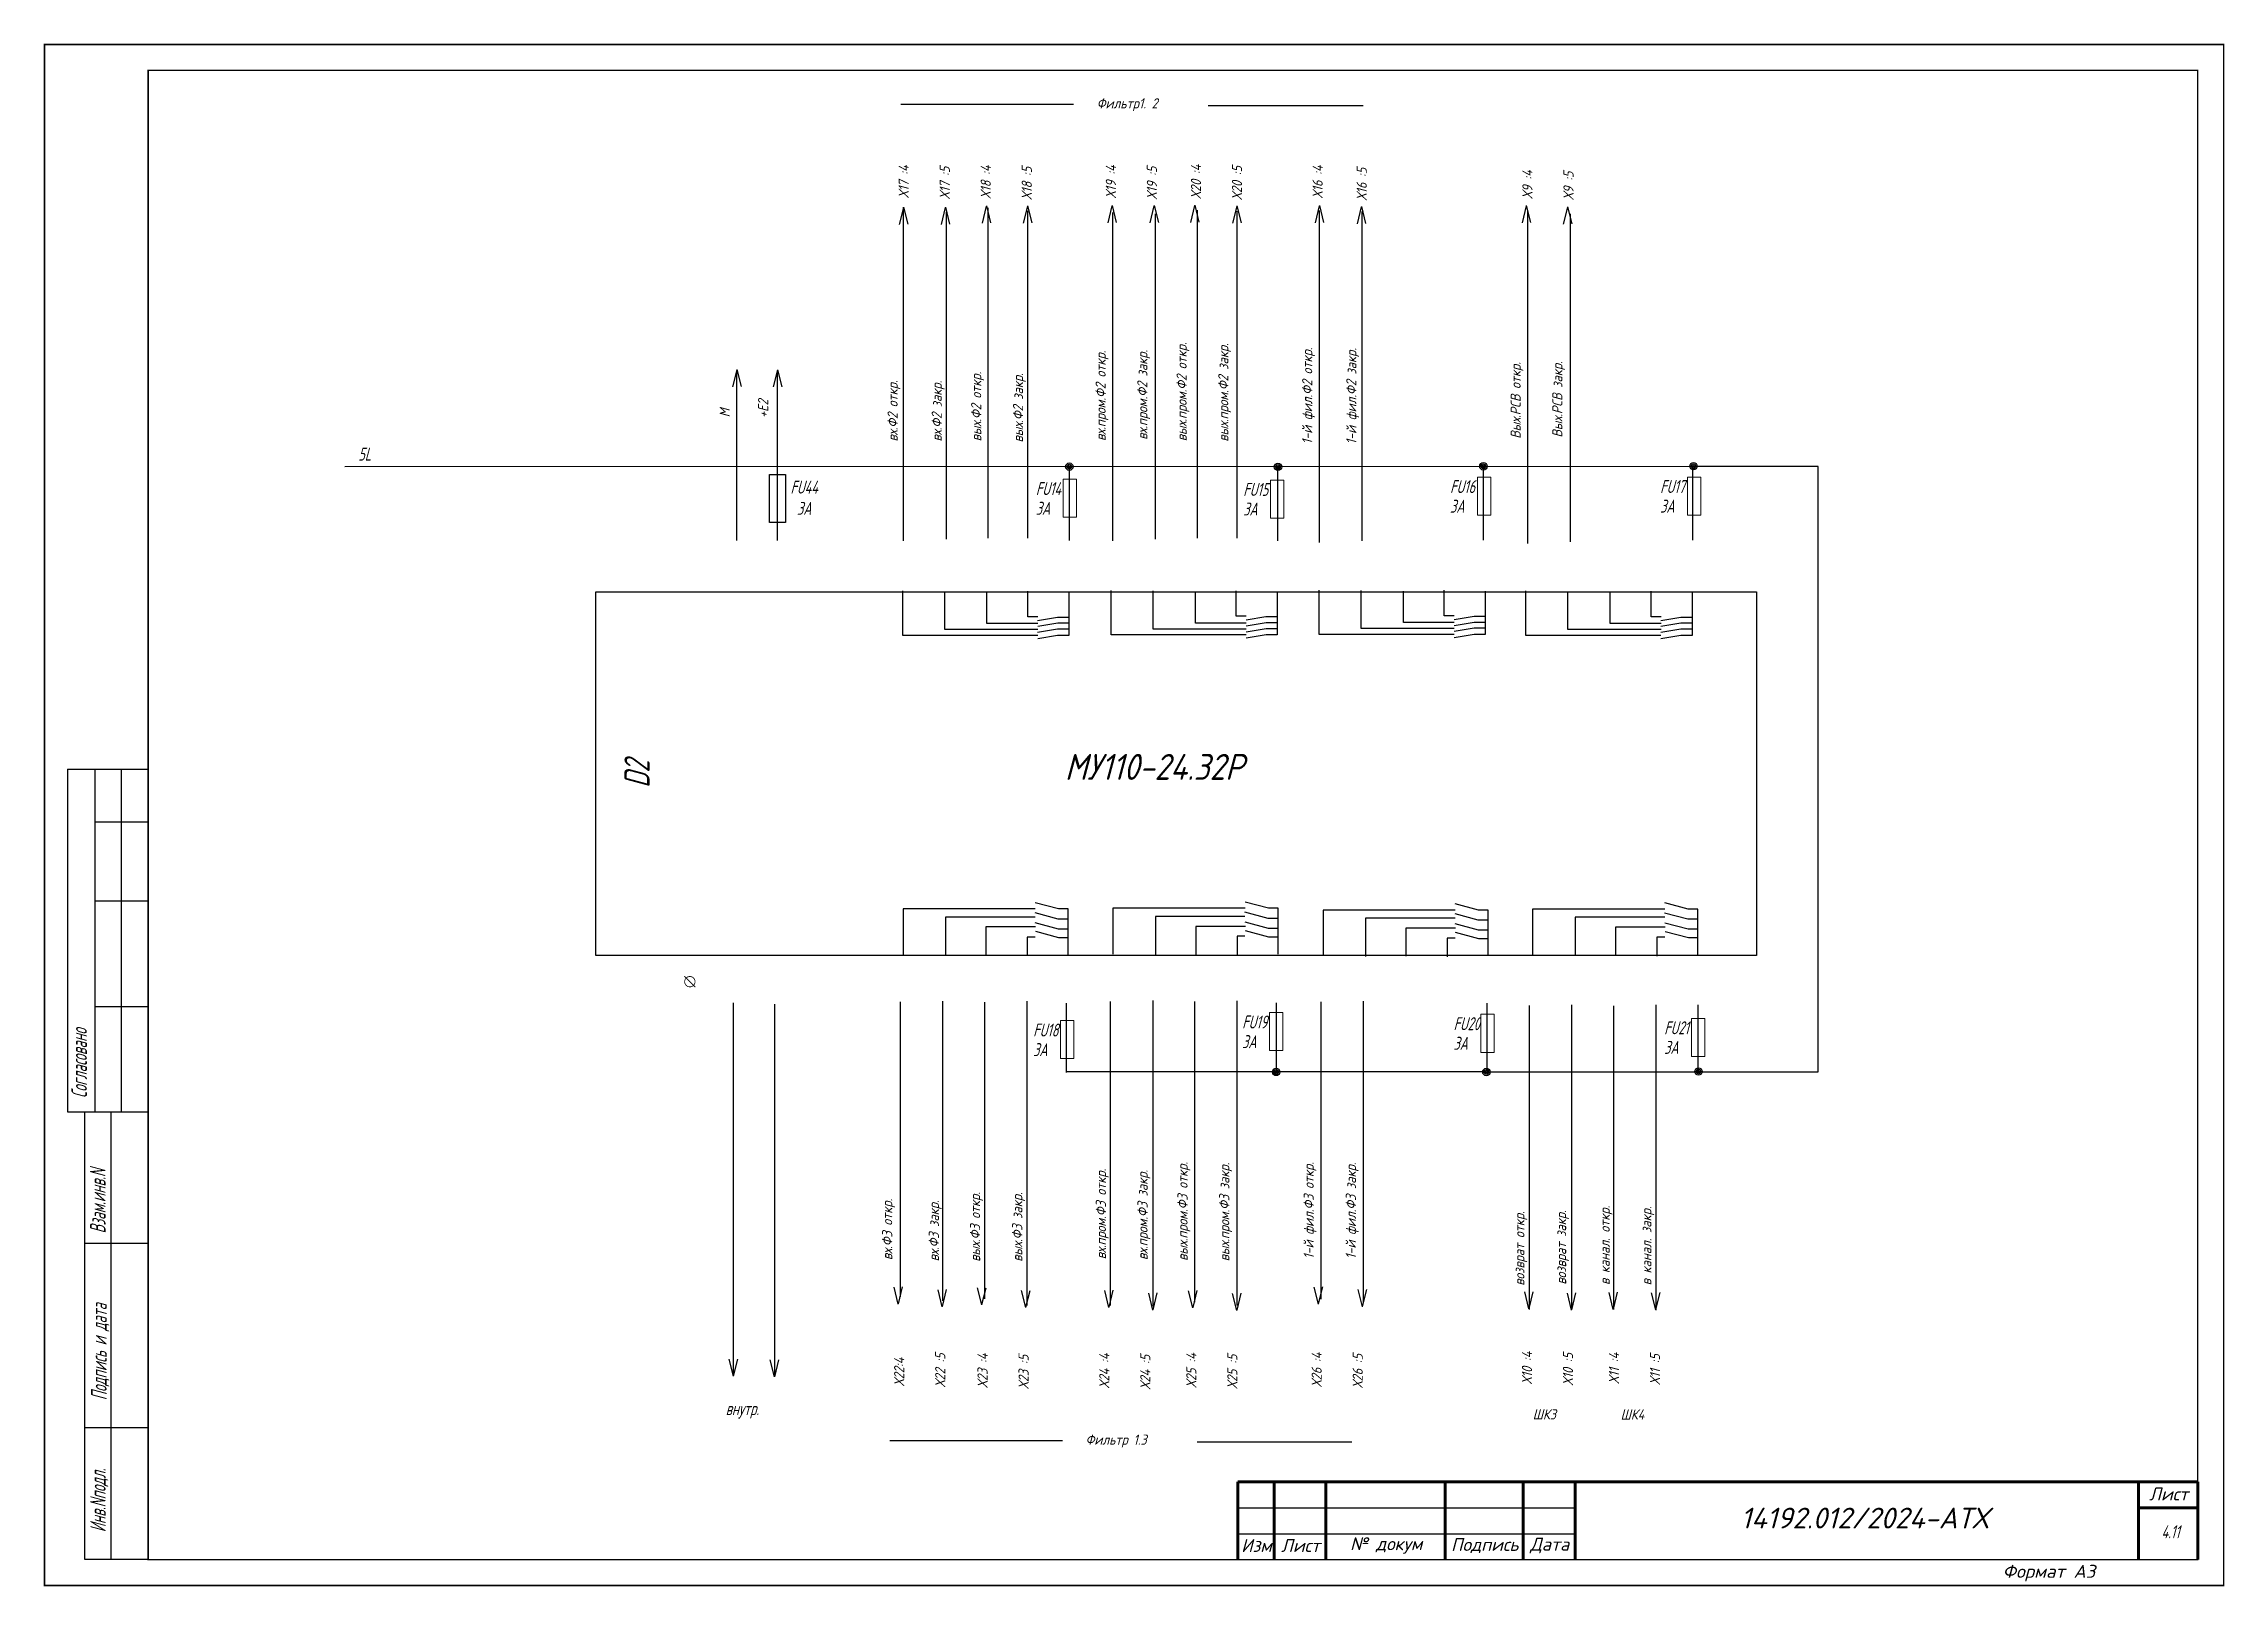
# Model space of a CAD drawing. Header units: millimetres. Extents: x 1463 to 10524, y 7125 to 13164.
# Drawn here: x 7408.7 to 7829, y 9980.5 to 10277.8 of the extents above; entities that cross this region are included whole.
import ezdxf
from ezdxf.enums import TextEntityAlignment as Align

# ---------------------------------------------------------------- set-up
doc = ezdxf.new("R2010")
doc.units = ezdxf.units.MM
doc.header["$LTSCALE"] = 4
doc.set_wipeout_variables(frame=1)
doc.linetypes.add('SolidLine', pattern=[0])
for name, color, linetype, lineweight in [('RAMKA', 7, 'Continuous', 25), ('SHTAMP', 7, 'SolidLine', 25), ('Основеая', 5, 'Continuous', 60), ('СХЕМА', 7, 'Continuous', 25)]:
    doc.layers.add(name, color=color, linetype=linetype, lineweight=lineweight)
for name, color, linetype in [('RED_2.5mm^2', 1, 'Continuous'), ('SYMS', 7, 'Continuous'), ('Вспомогательная', 1, 'Continuous'), ('Текст', 2, 'Continuous')]:
    doc.layers.add(name, color=color, linetype=linetype)
doc.styles.add('COTES', font='cs_gost2304.shx', dxfattribs={"width": 0.75, "oblique": 15})
doc.styles.add('ISOCPEUR', font='isocpeui.ttf')
doc.styles.add('Simplex00.10.00', font='simplex.shx')
doc.styles.add('Simplex25.085.15', font='GOST_A.TTF', dxfattribs={"width": 0.85, "oblique": 15, "height": 2.5})
doc.styles.add('ГОСТ', font='isocpeur.ttf', dxfattribs={"oblique": 15})
doc.styles.add('Стиль мой-1', font='GOST_A.TTF', dxfattribs={"width": 0.85, "oblique": 15, "height": 2.5})
doc.linetypes.add('Modbus_LINE', pattern='A,7.5,-4,["Modbus",Standard,S=2.5,R=0,X=-1.5,Y=-1.25],-15', length=26.5)

msp = doc.modelspace()

# ---------------------------------------------------------------- texts
at = {"style": 'Simplex25.085.15', "oblique": 15}
for s, height, width, p in [('Фильтр1. 2', 1.961, 1.083459, (7611.68, 10265.34)), ('5L', 2.5, 0.85, (7469.37, 10197.47)), ('FU44', 2.5, 0.85, (7552.67, 10191.11)), ('FU14', 2.5, 0.85, (7599.95, 10190.82)), ('FU15', 2.5, 0.85, (7639.93, 10190.67)), ('FU16', 2.5, 0.85, (7679.79, 10191.21)), ('FU17', 2.5, 0.85, (7720.28, 10191.23)), ('3А', 2.5, 0.85, (7599.93, 10187.03)), ('3А', 2.5, 0.85, (7639.91, 10186.89)), ('3А', 2.5, 0.85, (7679.77, 10187.43)), ('3А', 2.5, 0.85, (7720.26, 10187.45)), ('FU18', 2.5, 0.85, (7599.44, 10086.49)), ('FU19', 2.5, 0.85, (7639.72, 10088.04)), ('FU20', 2.5, 0.85, (7680.46, 10087.71)), ('FU21', 2.5, 0.85, (7721.06, 10086.92)), ('3А', 2.5, 0.85, (7599.42, 10082.71)), ('3А', 2.5, 0.85, (7639.7, 10084.25)), ('3А', 2.5, 0.85, (7680.44, 10083.93)), ('3А', 2.5, 0.85, (7721.04, 10083.14)), ('внутр.', 2.5, 0.85, (7540.18, 10013.53)), ('ШК3', 1.961, 1.083459, (7695.71, 10012.71)), ('ШК4', 1.961, 1.083459, (7712.65, 10012.68)), ('Фильтр 1.3', 1.961, 1.083459, (7609.53, 10007.83))]:
    msp.add_text(s, height=height, dxfattribs=dict(at, width=width)).set_placement(p)
at = {"color": 3, "style": 'Simplex25.085.15', "oblique": 15, "width": 1.083459}
for s, p in [('Х17 :4', (7575.47, 10248.07)), ('Х17 :5', (7583.38, 10247.85)), ('Х18 :4', (7591.28, 10247.95)), ('Х18 :5', (7599.19, 10247.73)), ('Х19 :4', (7615.39, 10248.02)), ('Х19 :5', (7623.3, 10247.8)), ('Х20 :4', (7631.79, 10247.91)), ('Х20 :5', (7639.7, 10247.69)), ('Х16 :4', (7655.24, 10248.01)), ('Х16 :5', (7663.74, 10247.6)), ('Х9 :4', (7695.68, 10247.92)), ('Х9 :5', (7703.59, 10247.7)), ('Х22:4', (7574.59, 10019.11)), ('Х22 :5', (7582.5, 10018.89)), ('Х23 :4', (7590.66, 10018.78)), ('Х23 :5', (7598.57, 10018.56)), ('Х24 :4', (7614.12, 10018.7)), ('Х24 :5', (7622.03, 10018.48)), ('Х25 :4', (7630.89, 10018.8)), ('Х25 :5', (7638.8, 10018.59)), ('Х26 :4', (7655.06, 10018.91)), ('Х26 :5', (7662.97, 10018.7)), ('Х10 :4', (7695.58, 10019.48)), ('Х10 :5', (7703.49, 10019.26)), ('Х11 :4', (7712.35, 10019.58)), ('Х11 :5', (7720.26, 10019.37))]:
    msp.add_text(s, height=1.961, rotation=90, dxfattribs=at).set_placement(p)
at = {"style": 'Simplex25.085.15', "oblique": 15}
for s, height, width, p in [('вх.пром.Ф2 откр.', 1.9613, 1.083459, (7613.41, 10201.26)), ('вх.пром.Ф2 закр.', 1.9613, 1.083459, (7621.45, 10201.48)), ('вых.пром.Ф2 откр.', 1.9613, 1.083459, (7629.02, 10201.21)), ('вых.пром.Ф2 закр.', 1.9613, 1.083459, (7637.05, 10201.12)), ('1-й фил.Ф2 откр.', 1.9613, 1.083459, (7653.23, 10200.63)), ('1-й фил.Ф2 закр.', 1.9613, 1.083459, (7661.73, 10200.6)), ('вых.Ф2 откр.', 1.9613, 1.083459, (7589.43, 10201.19)), ('вых.Ф2 закр.', 1.9613, 1.083459, (7597.5, 10200.97)), ('Вых.РСВ откр.', 1.9613, 1.083459, (7693.4, 10201.68)), ('Вых.РСВ закр.', 1.9613, 1.083459, (7701.43, 10201.91)), ('+E2', 1.961, 1.083459, (7548.37, 10205.7)), ('вх.Ф2 откр.', 1.9613, 1.083459, (7573.32, 10201.15)), ('вх.Ф2 закр.', 1.9613, 1.083459, (7581.83, 10201.15)), ('M', 1.96, 1.083459, (7540.97, 10205.82)), ('D2', 4.83, 0.879985, (7525.49, 10134.41)), ('вых.пром.Ф3 откр.', 1.9613, 1.083459, (7629.2, 10043.26)), ('вых.пром.Ф3 закр.', 1.9613, 1.083459, (7637.24, 10043.17)), ('1-й фил.Ф3 откр.', 1.9613, 1.083459, (7653.52, 10043.63)), ('1-й фил.Ф3 закр.', 1.9613, 1.083459, (7661.64, 10043.61)), ('вх.пром.Ф3 откр.', 1.9613, 1.083459, (7613.47, 10043.57)), ('вх.пром.Ф3 закр.', 1.9613, 1.083459, (7621.49, 10043.42)), ('вх.Ф3 откр.', 1.9613, 1.083459, (7572.28, 10043.41)), ('вх.Ф3 закр.', 1.9613, 1.083459, (7581.27, 10043.17)), ('вых.Ф3 откр.', 1.9613, 1.083459, (7589.22, 10043.08)), ('вых.Ф3 закр.', 1.9613, 1.083459, (7597.34, 10043.09)), ('в канал. откр.', 1.9613, 1.083459, (7710.57, 10038.61)), ('в канал. закр.', 1.9613, 1.083459, (7718.6, 10038.54)), ('возврат откр.', 1.9613, 1.083459, (7694.12, 10038.46)), ('возврат закр.', 1.9613, 1.083459, (7702.16, 10038.69))]:
    msp.add_text(s, height=height, rotation=90, dxfattribs=dict(at, width=width)).set_placement(p)
at = {"color": 7, "style": 'Simplex25.085.15', "oblique": 15, "width": 1.083459}
msp.add_text('МУ110-24.32Р', height=5, dxfattribs=at).set_placement((7605.53, 10135.95))
at = {"color": 7, "lineweight": 25, "insert": (7816.89, 9992.3), "char_height": 2.5, "attachment_point": 1, "style": 'Стиль мой-1'}
msp.add_mtext_dynamic_manual_height_columns('4.11', width=5.3031, gutter_width=12.5, heights=[0], dxfattribs=at)
at = {"layer": 'SHTAMP', "color": 0, "style": 'ISOCPEUR'}
msp.add_text('14192.012/2024-АТХ', height=4, dxfattribs=at).set_placement((7759.65, 9991.7), align=Align.CENTER)
at = {"layer": 'SYMS', "linetype": 'Continuous', "insert": (7553.91, 10189.52), "char_height": 2.5, "width": 8.7482, "attachment_point": 1}
msp.add_mtext('{\\fGOST type A|b0|i0|c0|p34;\\Q15;\\W0.85;\\C7;3\\fGOST type A|b0|i0|c204|p34;А}', dxfattribs=at)

# ---------------------------------------------------------------- blocks, each defined once
blk = doc.blocks.new('Клеммное соединение')
at = {"linetype": 'Continuous'}
blk.add_wipeout([(0, -1), (-0.44, -0.9), (-0.6, -0.8), (-0.71, -0.7), (-0.8, -0.6), (-0.87, -0.5), (-0.92, -0.4), (-0.95, -0.3), (-0.98, -0.2), (-0.99, -0.1), (-0.99, 0), (-0.99, 0.1), (-0.98, 0.2), (-0.95, 0.3), (-0.92, 0.4), (-0.87, 0.5), (-0.8, 0.6), (-0.71, 0.7), (-0.6, 0.8), (-0.44, 0.9), (0, 1), (0.44, 0.9), (0.6, 0.8), (0.71, 0.7), (0.8, 0.6), (0.87, 0.5), (0.92, 0.4), (0.95, 0.3), (0.98, 0.2), (0.99, 0.1), (1, 0), (0.99, -0.1), (0.98, -0.2), (0.95, -0.3), (0.92, -0.4), (0.87, -0.5), (0.8, -0.6), (0.71, -0.7), (0.6, -0.8), (0.44, -0.9)], dxfattribs=at)
at = {"color": 0, "linetype": 'Continuous', "lineweight": -2, "const_width": 0.15}
blk.add_lwpolyline([(-1.06, -1.06), (1.06, 1.06)], dxfattribs=at)
blk.add_lwpolyline([(-1, 0, 1), (1, 0, 1)], format="xyb", close=True, dxfattribs=at)
blk = doc.blocks.new('WDDOT')
for radius in [0.72, 0.449, 0.223]:
    blk.add_circle((0, 0), radius)
blk = doc.blocks.new('Формат А3')
at = {"color": 0, "linetype": 'Continuous', "const_width": 0.3}
for points in [[(-420, 297), (0, 297), (0, 0), (-420, 0)], [(-400, 5), (-400, 292), (-5, 292), (-5, 5)]]:
    blk.add_lwpolyline(points, close=True, dxfattribs=at)
at = {"color": 0, "linetype": 'Continuous', "style": 'Simplex00.10.00', "oblique": 15}
blk.add_text('Формат А3', height=2.5, dxfattribs=at).set_placement((-33.67, 2.75), align=Align.MIDDLE_CENTER)
blk = doc.blocks.new('A$C73A268AF')
at = {"lineweight": 30}
for p, q in [((4.57, 157.46), (20.05, 157.46)), ((4.57, 157.46), (4.57, 91.46)), ((9.89, 157.46), (9.89, 91.46)), ((14.97, 157.46), (14.97, 91.46)), ((9.89, 147.31), (20.05, 147.31)), ((9.89, 132.08), (20.05, 132.08)), ((9.89, 111.77), (20.05, 111.77)), ((4.57, 91.46), (20.05, 91.46)), ((7.96, 5.15), (7.96, 91.46)), ((13.04, 5.15), (13.04, 91.46)), ((20.15, 66.08), (7.96, 66.08)), ((20.15, 30.54), (7.96, 30.54))]:
    blk.add_line(p, q, dxfattribs=at)
blk.add_lwpolyline([(20.15, 5.15), (7.96, 5.15)], dxfattribs=at)
at = {"layer": 'Вспомогательная', "color": 7}
for p, q in [((230.15, 15.15), (295.15, 15.15)), ((230.15, 10.15), (295.15, 10.15)), ((230.15, 5.15), (295.15, 5.15))]:
    blk.add_line(p, q, dxfattribs=at)
at = {"layer": 'Основеая', "color": 7}
for p, q in [((230.15, 20.15), (230.15, 5.15)), ((415.15, 20.15), (230.15, 20.15)), ((237.15, 20.15), (237.15, 5.15)), ((247.15, 20.15), (247.15, 5.15)), ((270.15, 20.15), (270.15, 5.15)), ((285.15, 20.15), (285.15, 5.15)), ((295.15, 20.15), (295.15, 5.15)), ((403.72, 20.15), (403.72, 5.15)), ((415.15, 20.15), (415.15, 5.15)), ((403.72, 15.15), (415.15, 15.15))]:
    blk.add_line(p, q, dxfattribs=at)
blk.add_blockref('Формат А3', (420.15, 0.15))
at = {"layer": 'RAMKA', "style": 'COTES', "oblique": 15, "width": 0.75}
for s, p in [('Согласовано', (8.35, 94.1)), ('Взам.инв.N', (11.94, 68.02)), ('Подпись и дата', (12.17, 35.86)), ('Инв.Nподл.', (11.97, 10.43))]:
    blk.add_text(s, height=3, rotation=90, dxfattribs=at).set_placement(p)
at = {"layer": 'Текст', "color": 7, "char_height": 2.5, "style": 'ГОСТ'}
for s, insert, width, attachment_point in [('{\\fISOCPEUR|b0|i0|c204|p34;Лист}', (413.32, 17.81), 11.4585, 6), ('{\\fISOCPEUR|b0|i0|c204|p34;Изм}', (233.75, 7.88), 7, 5), ('{\\fISOCPEUR|b0|i0|c204|p34;Лист}', (242.25, 7.88), 10, 5), ('{\\fISOCPEUR|b0|i0|c204|p34;№ докум}', (258.75, 7.88), 23, 5), ('{\\fISOCPEUR|b0|i0|c204|p34;Подпись}', (277.75, 7.88), 15, 5), ('{\\fISOCPEUR|b0|i0|c204|p34;Дата}', (290.25, 7.88), 10, 5)]:
    blk.add_mtext(s, dxfattribs=dict(at, insert=insert, width=width, attachment_point=attachment_point))

# ---------------------------------------------------------------- linework, layer by layer
at = {"color": 7, "ltscale": 0.2}
for p, q in [((7607.21, 10266.09), (7573.96, 10266.09)), ((7633.17, 10265.92), (7663.03, 10265.92)), ((7574.3, 10163.8), (7574.3, 10172.36)), ((7582.38, 10164.91), (7582.38, 10172.27)), ((7590.53, 10166.09), (7590.53, 10172.16)), ((7598.4, 10167.39), (7598.4, 10172.31)), ((7606.31, 10172.16), (7606.31, 10163.8)), ((7614.47, 10163.88), (7614.47, 10172.44)), ((7622.55, 10165), (7622.55, 10172.36)), ((7630.7, 10166.18), (7630.7, 10172.24)), ((7638.57, 10167.48), (7638.57, 10172.4)), ((7646.48, 10172.25), (7646.48, 10163.88)), ((7654.57, 10163.97), (7654.57, 10172.53)), ((7662.64, 10165.09), (7662.64, 10172.44)), ((7670.79, 10166.27), (7670.79, 10172.33)), ((7678.67, 10167.56), (7678.67, 10172.48)), ((7686.58, 10172.33), (7686.58, 10163.97)), ((7694.41, 10163.79), (7694.41, 10172.35)), ((7702.48, 10164.91), (7702.48, 10172.27)), ((7710.64, 10166.09), (7710.64, 10172.15)), ((7718.51, 10167.39), (7718.51, 10172.31)), ((7726.42, 10172.16), (7726.42, 10163.79)), ((7600.33, 10167.39), (7598.4, 10167.39)), ((7604.13, 10167.27), (7600.29, 10166.62)), ((7606.3, 10167.27), (7604.13, 10167.27)), ((7640.5, 10167.48), (7638.57, 10167.48)), ((7644.3, 10167.35), (7640.46, 10166.7)), ((7646.47, 10167.35), (7644.3, 10167.35)), ((7680.6, 10167.56), (7678.67, 10167.56)), ((7684.4, 10167.44), (7680.55, 10166.79)), ((7686.56, 10167.44), (7684.4, 10167.44)), ((7720.44, 10167.39), (7718.51, 10167.39)), ((7724.24, 10167.26), (7720.4, 10166.62)), ((7726.41, 10167.26), (7724.24, 10167.26)), ((7600.31, 10163.8), (7574.3, 10163.8)), ((7600.33, 10164.91), (7582.38, 10164.91)), ((7600.33, 10166.09), (7590.53, 10166.09)), ((7604.15, 10165), (7600.3, 10164.35)), ((7604.15, 10163.8), (7600.31, 10163.15)), ((7604.16, 10166.13), (7600.32, 10165.48)), ((7606.31, 10165), (7604.15, 10165)), ((7606.31, 10163.8), (7604.15, 10163.8)), ((7606.33, 10166.13), (7604.16, 10166.13)), ((7640.47, 10163.88), (7614.47, 10163.88)), ((7640.5, 10165), (7622.55, 10165)), ((7640.5, 10166.18), (7630.7, 10166.18)), ((7644.32, 10165.08), (7640.47, 10164.44)), ((7644.32, 10163.88), (7640.47, 10163.23)), ((7644.33, 10166.21), (7640.49, 10165.56)), ((7646.48, 10165.08), (7644.32, 10165.08)), ((7646.48, 10163.88), (7644.32, 10163.88)), ((7646.5, 10166.21), (7644.33, 10166.21)), ((7680.57, 10163.97), (7654.57, 10163.97)), ((7680.6, 10165.09), (7662.64, 10165.09)), ((7680.6, 10166.27), (7670.79, 10166.27)), ((7684.41, 10165.17), (7680.57, 10164.53)), ((7684.41, 10163.97), (7680.57, 10163.32)), ((7684.42, 10166.3), (7680.58, 10165.65)), ((7686.58, 10165.17), (7684.41, 10165.17)), ((7686.58, 10163.97), (7684.41, 10163.97)), ((7686.59, 10166.3), (7684.42, 10166.3)), ((7720.41, 10163.79), (7694.41, 10163.79)), ((7720.44, 10164.91), (7702.48, 10164.91)), ((7720.44, 10166.09), (7710.64, 10166.09)), ((7724.25, 10165), (7720.41, 10164.35)), ((7724.25, 10163.79), (7720.41, 10163.14)), ((7724.27, 10166.12), (7720.43, 10165.48)), ((7726.42, 10165), (7724.25, 10165)), ((7726.42, 10163.79), (7724.25, 10163.79)), ((7726.43, 10166.12), (7724.27, 10166.12)), ((7599.85, 10111.08), (7574.36, 10111.08)), ((7574.36, 10111.08), (7574.36, 10102.22)), ((7599.83, 10109.52), (7582.57, 10109.52)), ((7582.57, 10109.52), (7582.57, 10102.09)), ((7604.28, 10109.12), (7599.8, 10110.32)), ((7604.33, 10107.19), (7599.84, 10108.39)), ((7604.33, 10111.08), (7599.85, 10112.28)), ((7606.14, 10109.12), (7604.28, 10109.12)), ((7606.19, 10111.08), (7604.33, 10111.08)), ((7606.19, 10102.22), (7606.19, 10111.08)), ((7640.29, 10111.21), (7614.8, 10111.21)), ((7614.8, 10111.21), (7614.8, 10102.35)), ((7640.26, 10109.65), (7623.01, 10109.65)), ((7623.01, 10109.65), (7623.01, 10102.22)), ((7644.72, 10109.25), (7640.24, 10110.45)), ((7644.77, 10107.32), (7640.28, 10108.52)), ((7644.77, 10111.21), (7640.29, 10112.41)), ((7646.58, 10109.25), (7644.72, 10109.25)), ((7646.63, 10111.21), (7644.77, 10111.21)), ((7646.63, 10102.35), (7646.63, 10111.21)), ((7680.79, 10110.87), (7655.3, 10110.87)), ((7655.3, 10110.87), (7655.3, 10102.02)), ((7680.77, 10109.32), (7663.51, 10109.32)), ((7663.51, 10109.32), (7663.51, 10101.89)), ((7685.22, 10108.92), (7680.74, 10110.12)), ((7685.27, 10110.87), (7680.79, 10112.08)), ((7687.08, 10108.92), (7685.22, 10108.92)), ((7687.13, 10110.87), (7685.27, 10110.87)), ((7687.13, 10102.02), (7687.13, 10110.87)), ((7721.17, 10111.04), (7695.68, 10111.04)), ((7695.68, 10111.04), (7695.68, 10102.19)), ((7721.15, 10109.48), (7703.9, 10109.48)), ((7703.9, 10109.48), (7703.9, 10102.05)), ((7725.6, 10109.08), (7721.12, 10110.29)), ((7725.65, 10107.15), (7721.16, 10108.35)), ((7725.66, 10111.04), (7721.17, 10112.24)), ((7727.46, 10109.08), (7725.6, 10109.08)), ((7727.52, 10111.04), (7725.66, 10111.04)), ((7727.52, 10102.19), (7727.52, 10111.04)), ((7599.89, 10107.6), (7590.34, 10107.6)), ((7590.34, 10107.6), (7590.34, 10102.16)), ((7599.83, 10105.67), (7598.3, 10105.67)), ((7598.3, 10105.67), (7598.3, 10102.03)), ((7604.41, 10105.53), (7599.93, 10106.73)), ((7606.19, 10107.19), (7604.33, 10107.19)), ((7606.27, 10105.53), (7604.41, 10105.53)), ((7640.33, 10107.72), (7630.78, 10107.72)), ((7630.78, 10107.72), (7630.78, 10102.29)), ((7640.26, 10105.8), (7638.74, 10105.8)), ((7638.74, 10105.8), (7638.74, 10102.15)), ((7644.85, 10105.66), (7640.36, 10106.86)), ((7646.62, 10107.32), (7644.77, 10107.32)), ((7646.71, 10105.66), (7644.85, 10105.66)), ((7680.83, 10107.39), (7671.28, 10107.39)), ((7671.28, 10107.39), (7671.28, 10101.95)), ((7680.77, 10105.47), (7679.24, 10105.47)), ((7679.24, 10105.47), (7679.24, 10101.82)), ((7685.27, 10106.98), (7680.78, 10108.19)), ((7685.35, 10105.32), (7680.86, 10106.53)), ((7687.13, 10106.98), (7685.27, 10106.98)), ((7687.21, 10105.32), (7685.35, 10105.32)), ((7721.21, 10107.56), (7711.66, 10107.56)), ((7711.66, 10107.56), (7711.66, 10102.12)), ((7721.15, 10105.64), (7719.62, 10105.64)), ((7719.62, 10105.64), (7719.62, 10101.99)), ((7725.73, 10105.49), (7721.25, 10106.69)), ((7727.51, 10107.15), (7725.65, 10107.15)), ((7727.59, 10105.49), (7725.73, 10105.49)), ((7605.06, 10008.58), (7571.81, 10008.58)), ((7631.01, 10008.41), (7660.88, 10008.41))]:
    msp.add_line(p, q, dxfattribs=at)
at = {"color": 1, "ltscale": 0.2}
for p, q in [((7582.64, 10245.39), (7582.64, 10182.32)), ((7590.7, 10246.19), (7590.7, 10182.55)), ((7598.37, 10245.63), (7598.37, 10182.55)), ((7622.97, 10245.05), (7622.97, 10182.32)), ((7631.03, 10245.76), (7631.03, 10182.54)), ((7638.7, 10245.52), (7638.7, 10182.54)), ((7662.8, 10245.48), (7662.8, 10182)), ((7702.94, 10245.02), (7702.94, 10181.85)), ((7542.3, 10182.07), (7542.3, 10214.38)), ((7550.14, 10182.07), (7550.14, 10214.38))]:
    msp.add_line(p, q, dxfattribs=at)
at = {"linetype": 'Continuous', "ltscale": 0.6}
msp.add_lwpolyline([(7548.62, 10194.83), (7551.72, 10194.83), (7551.72, 10185.53), (7548.62, 10185.53)], close=True, dxfattribs=at)
at = {"ltscale": 0.2}
msp.add_lwpolyline([(7515.16, 10172.2), (7738.84, 10172.2), (7738.84, 10102.09), (7515.16, 10102.09)], close=True, dxfattribs=at)
at = {"layer": 'RED_2.5mm^2', "linetype": 'Continuous', "ltscale": 0.2}
for p, q in [((7574.4, 10246.34), (7574.4, 10182)), ((7614.73, 10245.29), (7614.73, 10182)), ((7654.55, 10245.69), (7654.55, 10181.68)), ((7694.69, 10245.52), (7694.69, 10181.53)), ((7466.76, 10196.36), (7726.7, 10196.4)), ((7606.46, 10182.07), (7606.46, 10196.31)), ((7646.62, 10182.02), (7646.62, 10196.26)), ((7686.21, 10182.13), (7686.21, 10196.4)), ((7726.55, 10182.13), (7726.55, 10196.37)), ((7726.7, 10196.4), (7750.71, 10196.41)), ((7750.75, 10079.7), (7750.75, 10196.32)), ((7573.86, 10036.32), (7573.86, 10093.15)), ((7582.04, 10035.58), (7582.04, 10093.32)), ((7590.11, 10035.95), (7590.11, 10093.11)), ((7598.29, 10034.65), (7598.29, 10093.28)), ((7605.86, 10079.53), (7605.86, 10092.92)), ((7614.35, 10034.66), (7614.35, 10093.24)), ((7622.53, 10034.53), (7622.53, 10093.41)), ((7630.6, 10035.31), (7630.6, 10093.21)), ((7638.78, 10034.66), (7638.78, 10093.38)), ((7646.35, 10079.71), (7646.35, 10093.01)), ((7654.94, 10035.9), (7654.94, 10093.16)), ((7663.12, 10035.31), (7663.12, 10093.33)), ((7686.95, 10079.75), (7686.95, 10092.93)), ((7695.08, 10033.92), (7695.08, 10092.44)), ((7703.27, 10033.92), (7703.27, 10092.61)), ((7711.33, 10033.92), (7711.33, 10092.4)), ((7719.52, 10033.73), (7719.52, 10092.57)), ((7727.6, 10079.66), (7727.6, 10092.61)), ((7605.89, 10079.75), (7686.83, 10079.75)), ((7686.91, 10079.69), (7750.75, 10079.7))]:
    msp.add_line(p, q, dxfattribs=at)
at = {"layer": 'RED_2.5mm^2', "color": 6, "linetype": 'Modbus_LINE', "ltscale": 0.2}
for p, q in [((7541.7, 10021.43), (7541.7, 10092.97)), ((7549.63, 10021.27), (7549.63, 10092.74))]:
    msp.add_line(p, q, dxfattribs=at)
at = {"layer": 'SYMS', "linetype": 'Continuous', "ltscale": 0.2}
for p, q in [((7574.43, 10246.25), (7573.63, 10242.98)), ((7574.47, 10246.29), (7575.28, 10243.02)), ((7582.49, 10246.25), (7581.69, 10242.99)), ((7582.52, 10246.29), (7583.34, 10243.02)), ((7590.39, 10246.52), (7589.59, 10243.25)), ((7590.43, 10246.56), (7591.24, 10243.29)), ((7598.33, 10246.53), (7597.53, 10243.26)), ((7598.36, 10246.57), (7599.17, 10243.3)), ((7614.6, 10246.58), (7613.8, 10243.31)), ((7614.63, 10246.62), (7615.45, 10243.35)), ((7622.72, 10246.58), (7621.92, 10243.31)), ((7622.76, 10246.62), (7623.57, 10243.35)), ((7630.53, 10246.63), (7629.73, 10243.37)), ((7630.56, 10246.67), (7631.38, 10243.4)), ((7638.67, 10246.53), (7637.87, 10243.26)), ((7638.71, 10246.57), (7639.52, 10243.3)), ((7654.58, 10246.58), (7653.78, 10243.31)), ((7654.61, 10246.62), (7655.42, 10243.35)), ((7662.66, 10246.38), (7661.86, 10243.12)), ((7662.7, 10246.42), (7663.51, 10243.15)), ((7694.45, 10246.59), (7693.65, 10243.32)), ((7694.48, 10246.62), (7695.29, 10243.35)), ((7702.4, 10246.33), (7701.6, 10243.06)), ((7702.43, 10246.37), (7703.25, 10243.1)), ((7542.31, 10214.98), (7541.51, 10211.72)), ((7542.35, 10215.02), (7543.16, 10211.75)), ((7550.15, 10214.96), (7549.35, 10211.69)), ((7550.18, 10214.99), (7550.99, 10211.72)), ((7573.44, 10034.94), (7572.63, 10038.21)), ((7573.47, 10034.98), (7574.27, 10038.24)), ((7581.91, 10034.43), (7581.1, 10037.7)), ((7581.95, 10034.47), (7582.75, 10037.73)), ((7589.52, 10034.78), (7588.71, 10038.05)), ((7589.55, 10034.82), (7590.35, 10038.08)), ((7598, 10034.27), (7597.19, 10037.54)), ((7598.03, 10034.31), (7598.83, 10037.57)), ((7614.03, 10034.28), (7613.22, 10037.55)), ((7614.07, 10034.32), (7614.86, 10037.59)), ((7622.51, 10033.77), (7621.7, 10037.04)), ((7622.54, 10033.81), (7623.34, 10037.08)), ((7630.21, 10034.23), (7629.4, 10037.5)), ((7630.24, 10034.26), (7631.04, 10037.53)), ((7638.68, 10033.72), (7637.87, 10036.99)), ((7638.72, 10033.75), (7639.52, 10037.02)), ((7654.42, 10034.94), (7653.61, 10038.22)), ((7654.45, 10034.98), (7655.25, 10038.25)), ((7662.9, 10034.43), (7662.09, 10037.71)), ((7662.93, 10034.47), (7663.73, 10037.74)), ((7694.98, 10034.02), (7694.17, 10037.29)), ((7695.02, 10034.06), (7695.82, 10037.32)), ((7703.21, 10033.78), (7702.4, 10037.05)), ((7703.25, 10033.82), (7704.05, 10037.09)), ((7711.23, 10033.9), (7710.42, 10037.17)), ((7711.26, 10033.94), (7712.06, 10037.21)), ((7719.43, 10033.84), (7718.62, 10037.11)), ((7719.46, 10033.88), (7720.26, 10037.15))]:
    msp.add_line(p, q, dxfattribs=at)
at = {"layer": 'SYMS', "color": 6, "linetype": 'Continuous', "ltscale": 0.2}
for p, q in [((7541.67, 10021.04), (7540.86, 10024.31)), ((7541.7, 10021.07), (7542.5, 10024.34)), ((7549.59, 10020.9), (7548.77, 10024.17)), ((7549.62, 10020.94), (7550.42, 10024.21))]:
    msp.add_line(p, q, dxfattribs=at)
at = {"layer": 'СХЕМА', "color": 7, "linetype": 'Continuous', "lineweight": 20, "ltscale": 30}
for points in [[(7605.21, 10193.87), (7607.79, 10193.87), (7607.79, 10186.55), (7605.21, 10186.55)], [(7645.19, 10193.72), (7647.77, 10193.72), (7647.77, 10186.4), (7645.19, 10186.4)], [(7685.05, 10194.26), (7687.62, 10194.26), (7687.62, 10186.94), (7685.05, 10186.94)], [(7725.54, 10194.29), (7728.11, 10194.29), (7728.11, 10186.97), (7725.54, 10186.97)], [(7604.7, 10089.55), (7607.27, 10089.55), (7607.27, 10082.23), (7604.7, 10082.23)], [(7644.98, 10091.09), (7647.55, 10091.09), (7647.55, 10083.77), (7644.98, 10083.77)], [(7685.72, 10090.77), (7688.3, 10090.77), (7688.3, 10083.44), (7685.72, 10083.44)], [(7726.31, 10089.97), (7728.89, 10089.97), (7728.89, 10082.65), (7726.31, 10082.65)]]:
    msp.add_lwpolyline(points, close=True, dxfattribs=at)

# ---------------------------------------------------------------- block references
at = {"rotation": 90}
msp.add_blockref('Клеммное соединение', (7533.27, 10097.06), dxfattribs=at)
at = {"layer": 'SYMS', "linetype": 'Continuous', "ltscale": 0.2, "rotation": 90}
for p in [(7606.4, 10196.31), (7646.62, 10196.27), (7686.21, 10196.38), (7726.7, 10196.4), (7646.26, 10079.67), (7686.79, 10079.66), (7727.66, 10079.75)]:
    msp.add_blockref('WDDOT', p, dxfattribs=at)

msp.set_redraw_order([(e.dxf.handle, doc.entitydb.next_handle()) for e in msp.query("TEXT MTEXT ATTDEF DIMENSION ARC_DIMENSION")])  # texts and dimensions are drawn at this point

# ---------------------------------------------------------------- next in the draw order: block references
at = {"ltscale": 1.2}
msp.add_blockref('A$C73A268AF', (7408.72, 9980.53), dxfattribs=at)

doc.saveas('drawing.dxf')
